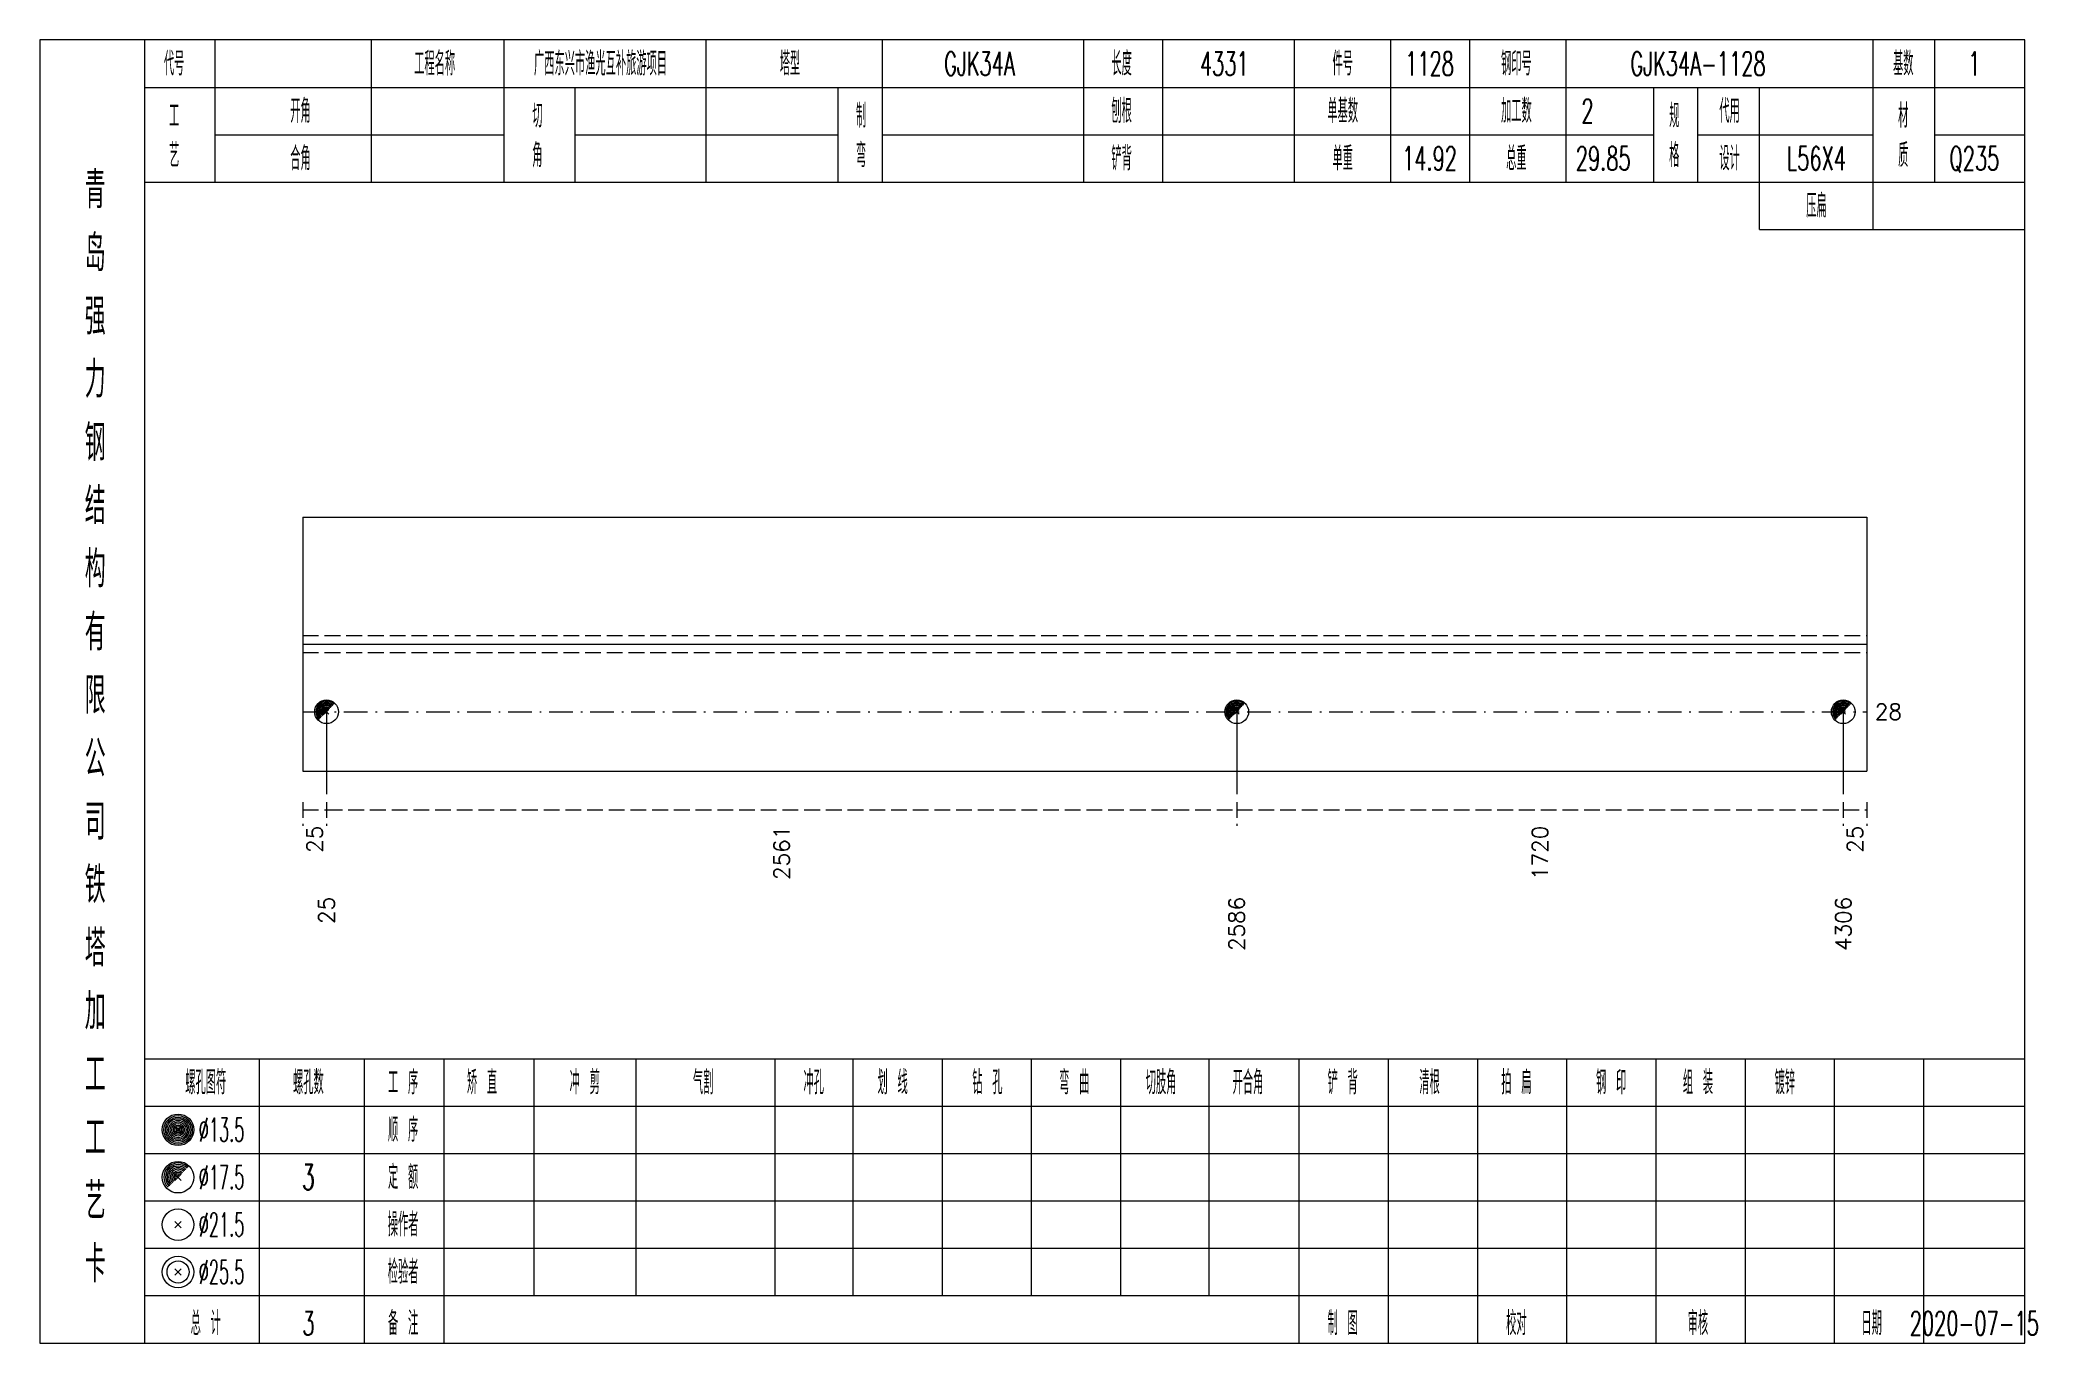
# Model space of a CAD drawing. Extents: x 0 to 2606, y -377 to 6479.
# Drawn here: x 2352.6 to 2605.5, y 1575 to 1740 of the extents above; entities that cross this region are included whole.
import ezdxf
from ezdxf.enums import TextEntityAlignment as Align

# ---------------------------------------------------------------- set-up
doc = ezdxf.new("R2010")
doc.units = 0
doc.header["$MEASUREMENT"] = 0
doc.linetypes.add('一点画线', pattern=[5.2, 3, -1, 0.2, -1])
doc.linetypes.add('虚线', pattern=[2.75, 2, -0.75])
doc.layers.get('0').update_dxf_attribs({"linetype": 'CONTINUOUS', "lineweight": 25})
doc.layers.add('1', color=7, linetype='CONTINUOUS', lineweight=25)
doc.layers.add('4', color=7, linetype='CONTINUOUS', lineweight=25)
doc.styles.get("Standard").update_dxf_attribs({"font": 'simplex.shx', "width": 0.7, "height": 3, "bigfont": 'gbhzfs.shx'})

msp = doc.modelspace()

# ---------------------------------------------------------------- texts
at = {"color": 7, "linetype": 'Continuous', "lineweight": 13}
msp.add_text('28', height=2, dxfattribs=at).set_placement((2585, 1654.93), align=Align.MIDDLE_LEFT)
at = {"color": 8, "linetype": 'Continuous', "lineweight": 9}
for s, p in [('25', (2387.4, 1640.5)), ('2561', (2446.54, 1640.5)), ('1720', (2542.59, 1640.5)), ('25', (2582.5, 1640.5))]:
    msp.add_text(s, height=2, rotation=90, dxfattribs=at).set_placement(p, align=Align.MIDDLE_RIGHT)
at = {"layer": '1', "color": 7, "linetype": 'Continuous', "lineweight": 13}
for s, p in [('25', (2388.9, 1631.5)), ('2586', (2504.18, 1631.5)), ('4306', (2581, 1631.5))]:
    msp.add_text(s, height=2, rotation=90, dxfattribs=at).set_placement(p, align=Align.MIDDLE_RIGHT)
at = {"layer": '4', "color": 1, "linetype": 'Continuous', "lineweight": 13}
for s, height, width, p in [('代号', 3, 0.6, (2369.6, 1737)), ('工程名称', 3, 0.6, (2402.6, 1737)), ('广西东兴市渔光互补旅游项目', 3, 0.6, (2423.6, 1737)), ('塔型', 3, 0.6, (2447.6, 1737)), ('GJK34A', 3, 0.6, (2471.6, 1737)), ('长度', 3, 0.6, (2489.6, 1737)), ('4331', 3, 0.6, (2502.6, 1737)), ('件号', 3, 0.6, (2517.6, 1737)), ('1128', 3, 0.6, (2528.6, 1737)), ('钢印号', 3, 0.6, (2539.6, 1737)), ('GJK34A-1128', 3, 0.6, (2562.6, 1737)), ('基数', 3, 0.6, (2588.6, 1737)), ('1', 3, 0.6, (2597.6, 1737)), ('开角', 3, 0.6, (2385.6, 1731)), ('刨根', 3, 0.6, (2489.6, 1731)), ('单基数', 3, 0.6, (2517.6, 1731)), ('加工数', 3, 0.6, (2539.6, 1731)), ('代用', 3, 0.6, (2566.6, 1731)), ('工', 3, 0.6, (2369.6, 1730.4)), ('切', 3, 0.6, (2415.6, 1730.4)), ('制', 3, 0.6, (2456.6, 1730.4)), ('2', 3, 0.6, (2548.6, 1731)), ('规', 3, 0.6, (2559.6, 1730.4)), ('材', 3, 0.6, (2588.6, 1730.4)), ('艺', 3, 0.6, (2369.6, 1725.4)), ('合角', 3, 0.6, (2385.6, 1725)), ('角', 3, 0.6, (2415.6, 1725.4)), ('弯', 3, 0.6, (2456.6, 1725.4)), ('铲背', 3, 0.6, (2489.6, 1725)), ('单重', 3, 0.6, (2517.6, 1725)), ('14.92', 3, 0.6, (2528.6, 1725)), ('总重', 3, 0.6, (2539.6, 1725)), ('29.85', 3, 0.6, (2550.6, 1725)), ('格', 3, 0.6, (2559.6, 1725.4)), ('设计', 3, 0.6, (2566.6, 1725)), ('L56X4', 3, 0.6, (2577.6, 1725)), ('质', 3, 0.6, (2588.6, 1725.4)), ('Q235', 3, 0.6, (2597.6, 1725)), ('青', 4.6, 0.8, (2359.6, 1721)), ('压扁', 3, 0.6, (2577.6, 1719)), ('岛', 4.6, 0.8, (2359.6, 1713)), ('强', 4.6, 0.8, (2359.6, 1705)), ('力', 4.6, 0.8, (2359.6, 1697)), ('钢', 4.6, 0.8, (2359.6, 1689)), ('结', 4.6, 0.8, (2359.6, 1681)), ('构', 4.6, 0.8, (2359.6, 1673)), ('有', 4.6, 0.8, (2359.6, 1665)), ('限', 4.6, 0.8, (2359.6, 1657)), ('公', 4.6, 0.8, (2359.6, 1649)), ('司', 4.6, 0.8, (2359.6, 1641)), ('铁', 4.6, 0.8, (2359.6, 1633)), ('塔', 4.6, 0.8, (2359.6, 1625)), ('加', 4.6, 0.8, (2359.6, 1617)), ('工', 4.6, 0.8, (2359.6, 1609)), ('螺孔图符', 3, 0.6, (2373.6, 1608)), ('螺孔数', 3, 0.6, (2386.6, 1608)), ('工 序', 3, 0.6, (2398.6, 1608)), ('矫 直', 3, 0.6, (2408.6, 1608)), ('冲 剪', 3, 0.6, (2421.6, 1608)), ('气割', 3, 0.6, (2436.6, 1608)), ('冲孔', 3, 0.6, (2450.6, 1608)), ('划 线', 3, 0.6, (2460.6, 1608)), ('钻 孔', 3, 0.6, (2472.6, 1608)), ('弯 曲', 3, 0.6, (2483.6, 1608)), ('切肢角', 3, 0.6, (2494.6, 1608)), ('开合角', 3, 0.6, (2505.6, 1608)), ('铲 背', 3, 0.6, (2517.6, 1608)), ('清根', 3, 0.6, (2528.6, 1608)), ('拍 扁', 3, 0.6, (2539.6, 1608)), ('钢 印', 3, 0.6, (2551.6, 1608)), ('组 装', 3, 0.6, (2562.6, 1608)), ('镀锌', 3, 0.6, (2573.6, 1608)), ('顺 序', 3, 0.6, (2398.6, 1602)), ('工', 4.6, 0.8, (2359.6, 1601)), ('%%C13.5', 3, 0.5, (2375.6, 1602)), ('%%C17.5', 3, 0.5, (2375.6, 1596)), ('3', 3.2, 0.6, (2386.6, 1596)), ('定 额', 3, 0.6, (2398.6, 1596)), ('艺', 4.6, 0.8, (2359.6, 1593)), ('%%C21.5', 3, 0.5, (2375.6, 1590)), ('操作者', 3, 0.6, (2398.6, 1590)), ('卡', 4.6, 0.8, (2359.6, 1585)), ('%%C25.5', 3, 0.5, (2375.6, 1584)), ('检验者', 3, 0.6, (2398.6, 1584)), ('总 计', 3, 0.6, (2373.6, 1577.5)), ('3', 3, 0.6, (2386.6, 1577.5)), ('备 注', 3, 0.6, (2398.6, 1577.5)), ('制 图', 3, 0.6, (2517.6, 1577.5)), ('校对', 3, 0.6, (2539.6, 1577.5)), ('审核', 3, 0.6, (2562.6, 1577.5)), ('日期', 3, 0.6, (2584.6, 1577.5)), ('2020-07-15', 3, 0.6, (2597.6, 1577.5))]:
    msp.add_text(s, height=height, dxfattribs=dict(at, width=width)).set_placement(p, align=Align.MIDDLE_CENTER)

# ---------------------------------------------------------------- linework, layer by layer
at = {"color": 7, "linetype": 'Continuous', "lineweight": 18}
for p, q in [((2385.9, 1679.57), (2385.9, 1647.43)), ((2385.9, 1679.57), (2584, 1679.57)), ((2584, 1679.57), (2584, 1647.43)), ((2385.9, 1663.5), (2584, 1663.5))]:
    msp.add_line(p, q, dxfattribs=at)
at = {"color": 1, "linetype": '虚线', "lineweight": 18}
for p, q in [((2385.9, 1664.57), (2584, 1664.57)), ((2385.9, 1662.43), (2584, 1662.43))]:
    msp.add_line(p, q, dxfattribs=at)
at = {"color": 3, "linetype": '一点画线', "lineweight": 13}
msp.add_line((2385.9, 1654.93), (2584, 1654.93), dxfattribs=at)
at = {"color": 7, "linetype": 'Continuous', "lineweight": 13}
for p, q in [((2388.9, 1654.93), (2388.9, 1644.5)), ((2504.18, 1654.93), (2504.18, 1644.5)), ((2581, 1654.93), (2581, 1644.5))]:
    msp.add_line(p, q, dxfattribs=at)
at = {"color": 8, "linetype": '虚线', "lineweight": 9}
for p, q in [((2385.9, 1643.5), (2385.9, 1640.5)), ((2385.9, 1642.5), (2388.9, 1642.5)), ((2388.9, 1643.5), (2388.9, 1640.5)), ((2388.9, 1643.5), (2388.9, 1640.5)), ((2388.9, 1642.5), (2504.18, 1642.5)), ((2504.18, 1643.5), (2504.18, 1640.5)), ((2504.18, 1643.5), (2504.18, 1640.5)), ((2504.18, 1642.5), (2581, 1642.5)), ((2581, 1643.5), (2581, 1640.5)), ((2581, 1643.5), (2581, 1640.5)), ((2581, 1642.5), (2584, 1642.5)), ((2584, 1643.5), (2584, 1640.5))]:
    msp.add_line(p, q, dxfattribs=at)
at = {"layer": '1', "color": 7, "linetype": 'Continuous', "lineweight": 0}
for p, q in [((2388.6, 1654.63), (2389.2, 1655.23)), ((2388.6, 1655.23), (2389.2, 1654.63)), ((2503.88, 1654.63), (2504.48, 1655.23)), ((2503.88, 1655.23), (2504.48, 1654.63)), ((2580.7, 1654.63), (2581.3, 1655.23)), ((2580.7, 1655.23), (2581.3, 1654.63))]:
    msp.add_line(p, q, dxfattribs=at)
at = {"layer": '1', "color": 7, "linetype": 'Continuous', "lineweight": 18}
msp.add_line((2385.9, 1647.43), (2584, 1647.43), dxfattribs=at)
at = {"layer": '1', "color": 7, "linetype": 'Continuous', "lineweight": 13}
for centre in [(2388.9, 1654.93), (2504.18, 1654.93), (2581, 1654.93)]:
    msp.add_circle(centre, 1.5, dxfattribs=at)
for centre, radius in [((2388.9, 1654.93), 1.35), ((2388.9, 1654.93), 1.2), ((2388.9, 1654.93), 1.05), ((2388.9, 1654.93), 0.9), ((2388.9, 1654.93), 0.75), ((2388.9, 1654.93), 0.6), ((2388.9, 1654.93), 0.45), ((2388.9, 1654.93), 0.3), ((2388.9, 1654.93), 0.15), ((2504.18, 1654.93), 1.35), ((2504.18, 1654.93), 1.2), ((2504.18, 1654.93), 1.05), ((2504.18, 1654.93), 0.9), ((2504.18, 1654.93), 0.75), ((2504.18, 1654.93), 0.6), ((2504.18, 1654.93), 0.45), ((2504.18, 1654.93), 0.3), ((2504.18, 1654.93), 0.15), ((2581, 1654.93), 1.35), ((2581, 1654.93), 1.2), ((2581, 1654.93), 1.05), ((2581, 1654.93), 0.9), ((2581, 1654.93), 0.75), ((2581, 1654.93), 0.6), ((2581, 1654.93), 0.45), ((2581, 1654.93), 0.3), ((2581, 1654.93), 0.15)]:
    msp.add_arc(centre, radius, 45, 225, dxfattribs=at)
at = {"layer": '4', "color": 1, "linetype": 'Continuous', "lineweight": 18}
for p, q in [((2365.9, 1575), (2365.9, 1740)), ((2374.8, 1722), (2374.8, 1740)), ((2394.6, 1722), (2394.6, 1740)), ((2411.4, 1722), (2411.4, 1740)), ((2437, 1722), (2437, 1740)), ((2459.3, 1722), (2459.3, 1740)), ((2484.8, 1722), (2484.8, 1740)), ((2494.8, 1722), (2494.8, 1740)), ((2511.5, 1722), (2511.5, 1740)), ((2523.7, 1722), (2523.7, 1740)), ((2533.7, 1722), (2533.7, 1740)), ((2545.9, 1722), (2545.9, 1740)), ((2584.8, 1716), (2584.8, 1740)), ((2592.6, 1722), (2592.6, 1740)), ((2365.9, 1734), (2604, 1734)), ((2420.4, 1722), (2420.4, 1734)), ((2453.7, 1722), (2453.7, 1734)), ((2557, 1722), (2557, 1734)), ((2562.6, 1722), (2562.6, 1734)), ((2570.4, 1716), (2570.4, 1734)), ((2374.8, 1728), (2411.4, 1728)), ((2420.4, 1728), (2453.7, 1728)), ((2459.3, 1728), (2557, 1728)), ((2562.6, 1728), (2584.8, 1728)), ((2592.6, 1728), (2604, 1728)), ((2365.9, 1722), (2604, 1722)), ((2570.4, 1716), (2604, 1716)), ((2365.9, 1611), (2604, 1611)), ((2380.4, 1575), (2380.4, 1611)), ((2393.7, 1575), (2393.7, 1611)), ((2403.8, 1575), (2403.8, 1611)), ((2415.2, 1581), (2415.2, 1611)), ((2428.1, 1581), (2428.1, 1611)), ((2445.7, 1581), (2445.7, 1611)), ((2455.6, 1581), (2455.6, 1611)), ((2466.9, 1581), (2466.9, 1611)), ((2478.2, 1581), (2478.2, 1611)), ((2489.5, 1581), (2489.5, 1611)), ((2500.7, 1581), (2500.7, 1611)), ((2512.1, 1581), (2512.1, 1611)), ((2523.4, 1581), (2523.4, 1611)), ((2534.7, 1581), (2534.7, 1611)), ((2546, 1581), (2546, 1611)), ((2557.3, 1581), (2557.3, 1611)), ((2568.6, 1581), (2568.6, 1611)), ((2579.9, 1581), (2579.9, 1611)), ((2591.2, 1581), (2591.2, 1611)), ((2365.9, 1605), (2604, 1605)), ((2365.9, 1599), (2604, 1599)), ((2365.9, 1593), (2604, 1593)), ((2365.9, 1587), (2604, 1587)), ((2365.9, 1581), (2604, 1581)), ((2512.1, 1575), (2512.1, 1581)), ((2523.4, 1575), (2523.4, 1581)), ((2534.7, 1575), (2534.7, 1581)), ((2546, 1575), (2546, 1581)), ((2557.3, 1575), (2557.3, 1581)), ((2568.6, 1575), (2568.6, 1581)), ((2579.9, 1575), (2579.9, 1581)), ((2591.2, 1575), (2591.2, 1581))]:
    msp.add_line(p, q, dxfattribs=at)
at = {"layer": '4', "color": 7, "linetype": 'Continuous', "lineweight": 13}
for p, q in [((2369.9, 1601.8), (2370.3, 1602.2)), ((2370.3, 1601.8), (2369.9, 1602.2)), ((2369.7, 1589.6), (2370.5, 1590.4)), ((2370.5, 1589.6), (2369.7, 1590.4)), ((2369.7, 1583.6), (2370.5, 1584.4)), ((2370.5, 1583.6), (2369.7, 1584.4))]:
    msp.add_line(p, q, dxfattribs=at)
at = {"layer": '4', "color": 7, "linetype": 'Continuous', "lineweight": 0}
for p, q in [((2369.7, 1595.6), (2370.5, 1596.4)), ((2369.7, 1596.4), (2370.5, 1595.6))]:
    msp.add_line(p, q, dxfattribs=at)
at = {"layer": '4', "color": 1, "linetype": 'Continuous', "lineweight": 18}
msp.add_lwpolyline([(2352.6, 1740), (2352.6, 1575), (2604, 1575), (2604, 1740)], close=True, dxfattribs=at)
at = {"layer": '4', "color": 7, "linetype": 'Continuous', "lineweight": 13}
for centre, radius in [((2370.1, 1602), 2), ((2370.1, 1602), 1.8), ((2370.1, 1602), 1.6), ((2370.1, 1602), 1.4), ((2370.1, 1602), 1.2), ((2370.1, 1602), 1), ((2370.1, 1602), 0.8), ((2370.1, 1602), 0.6), ((2370.1, 1602), 0.4), ((2370.1, 1602), 0.2), ((2370.1, 1596), 2), ((2370.1, 1590), 2), ((2370.1, 1584), 2), ((2370.1, 1584), 1.4)]:
    msp.add_circle(centre, radius, dxfattribs=at)
for radius in [1.8, 1.6, 1.4, 1.2, 1, 0.8, 0.6, 0.4, 0.2]:
    msp.add_arc((2370.1, 1596), radius, 45, 225, dxfattribs=at)

msp.set_redraw_order([(e.dxf.handle, doc.entitydb.next_handle()) for e in msp.query("TEXT MTEXT ATTDEF DIMENSION ARC_DIMENSION")])  # texts and dimensions are drawn at this point

doc.saveas('drawing.dxf')
